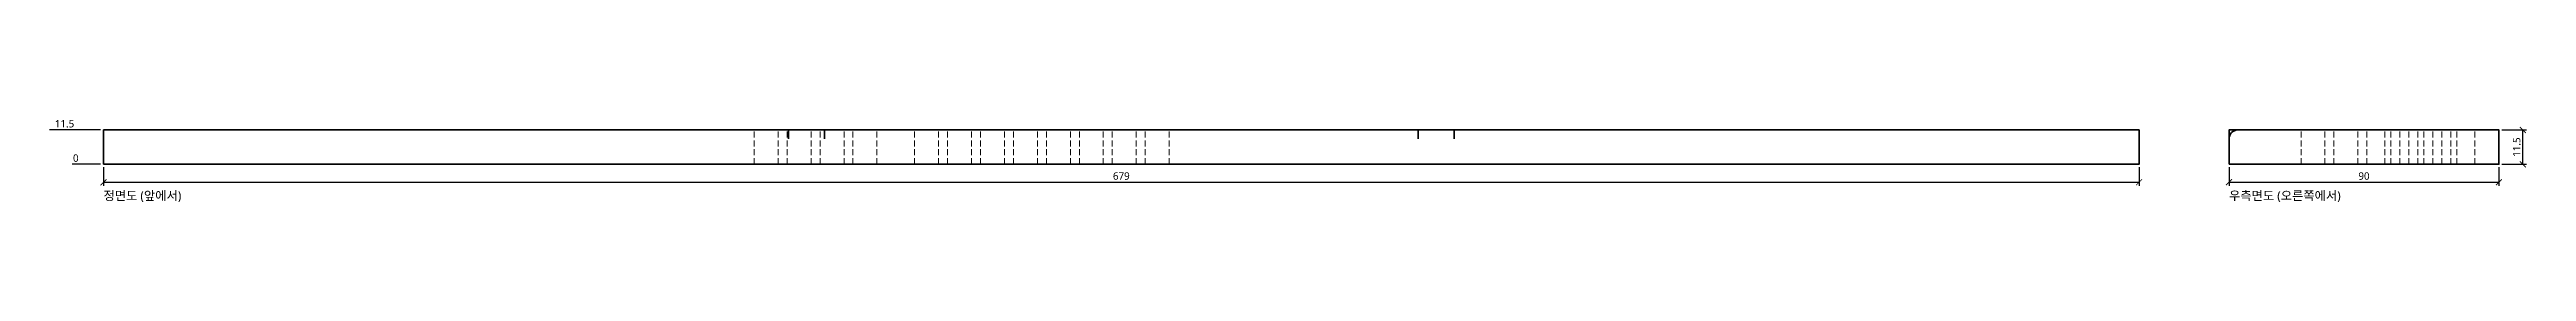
# Model space of a CAD drawing. Header units: millimetres. Extents: x -739 to 1518, y -199 to 152.
# Drawn here: x -18 to 808, y -13 to 15 of the extents above; entities that cross this region are included whole.
import ezdxf

# ---------------------------------------------------------------- set-up
doc = ezdxf.new("R2010")
doc.units = ezdxf.units.MM
doc.linetypes.add('HIDDEN', pattern=[3, 2, -1])
for name, color, linetype, lineweight in [('DIM', 4, 'CONTINUOUS', 13), ('HIDDEN', 8, 'HIDDEN', 18), ('TEXT', 7, 'CONTINUOUS', 18), ('VISIBLE', 7, 'CONTINUOUS', 35)]:
    doc.layers.add(name, color=color, linetype=linetype, lineweight=lineweight)
doc.styles.add('KR', font='malgun.ttf')
doc.dimstyles.new('TOCCATA', dxfattribs={"dimtxt": 2.5, "dimasz": 2, "dimexe": 1.2, "dimexo": 1, "dimgap": 0.8, "dimtad": 1, "dimdsep": 46, "dimtxsty": 'KR', "dimblk": 'ARCHTICK', "dimcen": 2.5, "dimazin": 3, "dimtfac": 0.5, "dimtmove": 2, "dimatfit": 3})

msp = doc.modelspace()

# ---------------------------------------------------------------- texts
at = {"layer": 'TEXT', "style": 'KR'}
for s, p in [('정면도 (앞에서)', (0, -12)), ('우측면도 (오른쪽에서)', (709, -12))]:
    msp.add_text(s, height=3, dxfattribs=at).set_placement(p)

# ---------------------------------------------------------------- blocks, each defined once
blk = doc.blocks.new('_ARCHTICK')
at = {"color": 0, "linetype": 'BYBLOCK', "const_width": 0.15}
blk.add_lwpolyline([(-0.5, -0.5), (0.5, 0.5)], dxfattribs=at)

# ---------------------------------------------------------------- dimensions: what is measured, and where the dimension line sits
at = {"layer": 'DIM'}
for feature_location in [(0, 11.5), (0, 0)]:
    msp.add_ordinate_dim(feature_location=feature_location, offset=(-8, 0), dtype=0, origin=(0, 0), dimstyle='TOCCATA', dxfattribs=at).render()
msp.add_linear_dim(base=(807, 0), p1=(799, 0), p2=(799, 11.5), angle=90, dimstyle='TOCCATA', dxfattribs=at).render()
for base, p1, p2 in [((0, -6), (0, 0), (679, 0)), ((709, -6), (709, 0), (799, 0))]:
    msp.add_linear_dim(base=base, p1=p1, p2=p2, dimstyle='TOCCATA', dxfattribs=at).render()

# ---------------------------------------------------------------- linework, layer by layer
at = {"layer": 'HIDDEN'}
for points in [[(217, 0), (217, 11.5)], [(225, 0), (225, 11.5)], [(228, 0), (228, 11.5)], [(236, 0), (236, 11.5)], [(239, 0), (239, 11.5)], [(247, 0), (247, 11.5)], [(250, 0), (250, 11.5)], [(258, 0), (258, 11.5)], [(270.5, 0), (270.5, 11.5)], [(278.5, 0), (278.5, 11.5)], [(281.5, 0), (281.5, 11.5)], [(289.5, 0), (289.5, 11.5)], [(292.5, 0), (292.5, 11.5)], [(300.5, 0), (300.5, 11.5)], [(303.5, 0), (303.5, 11.5)], [(311.5, 0), (311.5, 11.5)], [(314.5, 0), (314.5, 11.5)], [(322.5, 0), (322.5, 11.5)], [(325.5, 0), (325.5, 11.5)], [(333.5, 0), (333.5, 11.5)], [(336.5, 0), (336.5, 11.5)], [(344.5, 0), (344.5, 11.5)], [(347.5, 0), (347.5, 11.5)], [(355.5, 0), (355.5, 11.5)], [(733, 0), (733, 11.5)], [(741, 0), (741, 11.5)], [(744, 0), (744, 11.5)], [(752, 0), (752, 11.5)], [(755, 0), (755, 11.5)], [(761, 0), (761, 11.5)], [(763, 0), (763, 11.5)], [(766, 0), (766, 11.5)], [(769, 0), (769, 11.5)], [(772, 0), (772, 11.5)], [(774, 0), (774, 11.5)], [(777, 0), (777, 11.5)], [(780, 0), (780, 11.5)], [(783, 0), (783, 11.5)], [(785, 0), (785, 11.5)], [(791, 0), (791, 11.5)]]:
    msp.add_lwpolyline(points, dxfattribs=at)
at = {"layer": 'VISIBLE'}
for points in [[(0, 0), (0, 11.5), (679, 11.5), (679, 0), (0, 0)], [(228.5, 8.5), (228.5, 11.5)], [(240.5, 8.5), (240.5, 11.5)], [(438.5, 8.5), (438.5, 11.5)], [(450.5, 8.5), (450.5, 11.5)], [(709, 0), (709, 11.5), (799, 11.5), (799, 0), (709, 0)]]:
    msp.add_lwpolyline(points, dxfattribs=at)
msp.add_arc((712.002, 8.499), 3.002, 92.136865, 179.972502, dxfattribs=at)

msp.set_redraw_order([(e.dxf.handle, doc.entitydb.next_handle()) for e in msp.query("TEXT MTEXT ATTDEF DIMENSION ARC_DIMENSION")])  # texts and dimensions are drawn at this point

doc.saveas('drawing.dxf')
